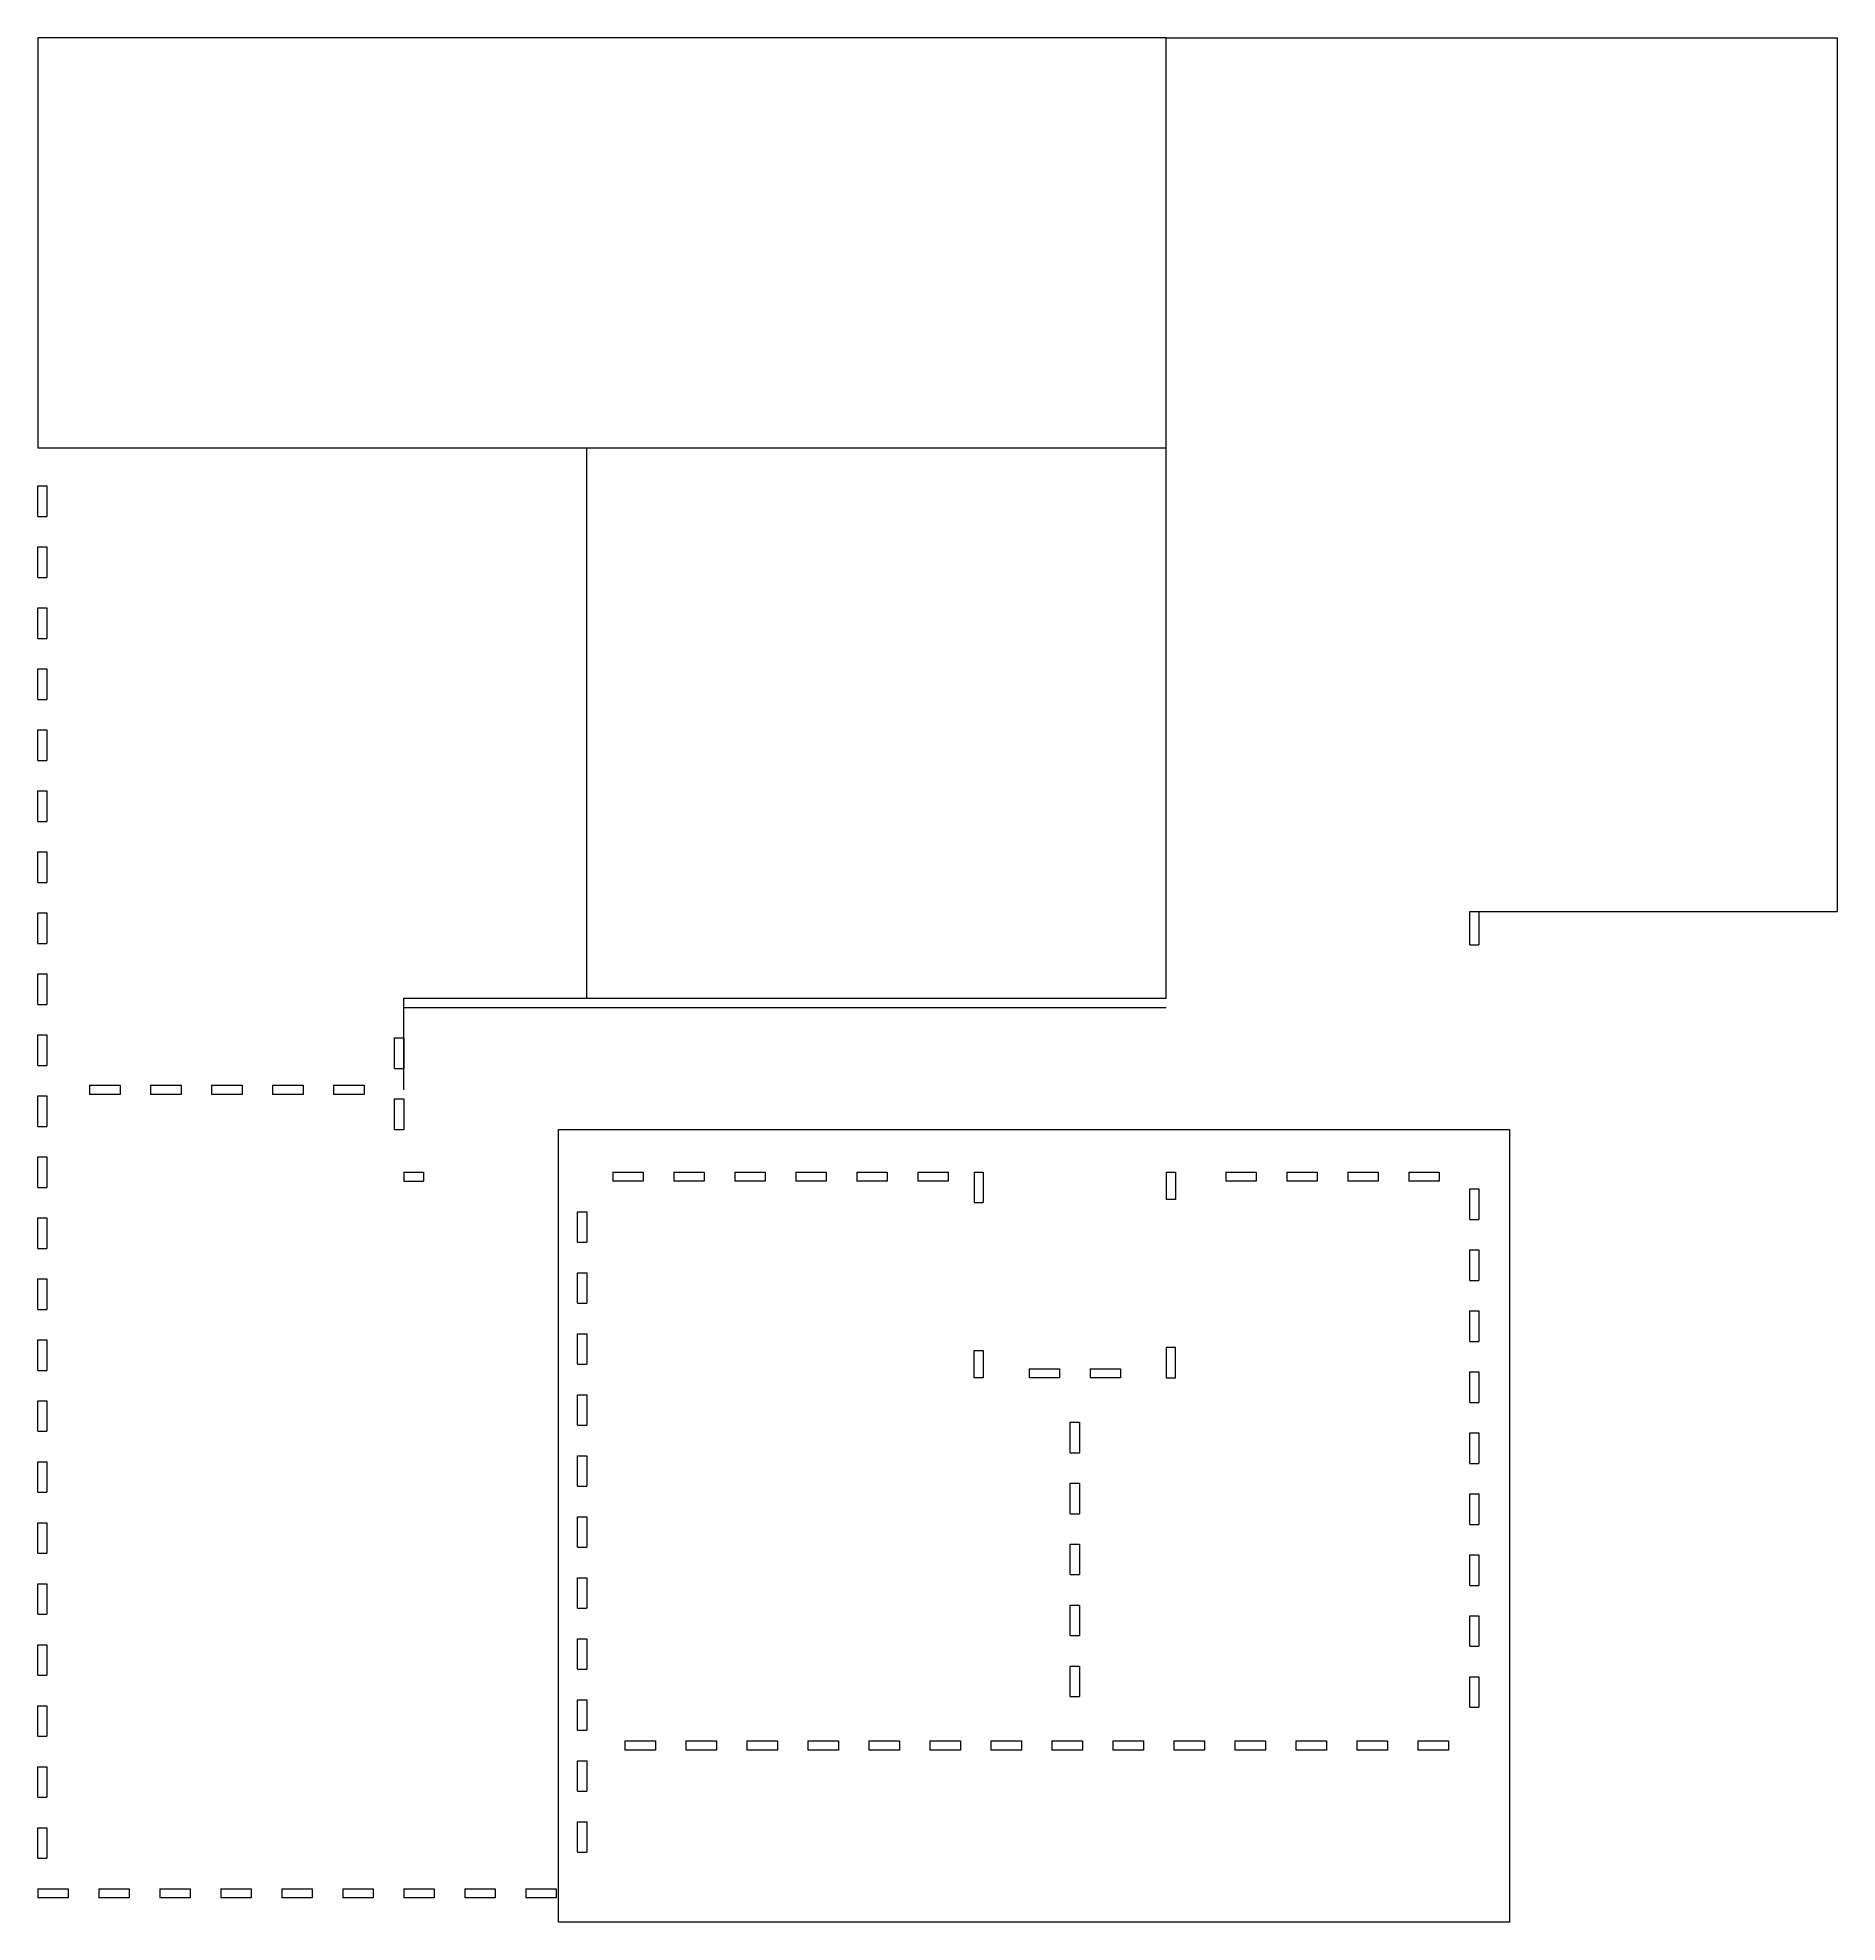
# Model space of a CAD drawing. Header units: millimetres. Extents: x -15307 to -8200, y 7864 to 9694.
# Drawn here: x -12187 to -11597, y 8392 to 9010 of the extents above; entities that cross this region are included whole.
import ezdxf

# ---------------------------------------------------------------- set-up
doc = ezdxf.new("R2010")
doc.units = ezdxf.units.MM
doc.layers.add('A-DETL-THIN', color=151, linetype='Continuous', lineweight=9)

msp = doc.modelspace()

# ---------------------------------------------------------------- linework, layer by layer
at = {"layer": 'A-DETL-THIN'}
for p, q in [((-11817.26, 9009.97), (-12187.26, 9009.97)), ((-12187.26, 9009.97), (-12187.26, 8875.47)), ((-11817.26, 8694.97), (-11817.26, 9009.97)), ((-11817.26, 9009.97), (-11597.26, 9009.97)), ((-11597.26, 9009.97), (-11597.26, 8723.47)), ((-12187.26, 8875.47), (-11817.26, 8875.47)), ((-12007.26, 8694.97), (-12007.26, 8875.47)), ((-12187.26, 8862.97), (-12184.26, 8862.97)), ((-12187.26, 8852.97), (-12187.26, 8862.97)), ((-12184.26, 8862.97), (-12184.26, 8852.97)), ((-12187.26, 8852.97), (-12184.26, 8852.97)), ((-12187.26, 8842.97), (-12184.26, 8842.97)), ((-12187.26, 8832.97), (-12187.26, 8842.97)), ((-12184.26, 8842.97), (-12184.26, 8832.97)), ((-12187.26, 8832.97), (-12184.26, 8832.97)), ((-12187.26, 8822.97), (-12184.26, 8822.97)), ((-12187.26, 8812.97), (-12187.26, 8822.97)), ((-12184.26, 8822.97), (-12184.26, 8812.97)), ((-12187.26, 8812.97), (-12184.26, 8812.97)), ((-12187.26, 8802.97), (-12184.26, 8802.97)), ((-12187.26, 8792.97), (-12187.26, 8802.97)), ((-12184.26, 8802.97), (-12184.26, 8792.97)), ((-12187.26, 8792.97), (-12184.26, 8792.97)), ((-12187.26, 8782.97), (-12184.26, 8782.97)), ((-12187.26, 8772.97), (-12187.26, 8782.97)), ((-12184.26, 8782.97), (-12184.26, 8772.97)), ((-12187.26, 8772.97), (-12184.26, 8772.97)), ((-12187.26, 8762.97), (-12184.26, 8762.97)), ((-12187.26, 8752.97), (-12187.26, 8762.97)), ((-12184.26, 8762.97), (-12184.26, 8752.97)), ((-12187.26, 8752.97), (-12184.26, 8752.97)), ((-12187.26, 8742.97), (-12184.26, 8742.97)), ((-12187.26, 8732.97), (-12187.26, 8742.97)), ((-12184.26, 8742.97), (-12184.26, 8732.97)), ((-12187.26, 8732.97), (-12184.26, 8732.97)), ((-12187.26, 8722.97), (-12184.26, 8722.97)), ((-12187.26, 8712.97), (-12187.26, 8722.97)), ((-12184.26, 8722.97), (-12184.26, 8712.97)), ((-11717.76, 8723.47), (-11714.76, 8723.47)), ((-11717.76, 8712.47), (-11717.76, 8723.47)), ((-11714.76, 8723.47), (-11597.26, 8723.47)), ((-11714.76, 8723.47), (-11714.76, 8712.47)), ((-12187.26, 8712.97), (-12184.26, 8712.97)), ((-11717.76, 8712.47), (-11714.76, 8712.47)), ((-12187.26, 8702.97), (-12184.26, 8702.97)), ((-12187.26, 8692.97), (-12187.26, 8702.97)), ((-12184.26, 8702.97), (-12184.26, 8692.97)), ((-12187.26, 8692.97), (-12184.26, 8692.97)), ((-12067.26, 8664.97), (-12067.26, 8694.97)), ((-12067.26, 8694.97), (-11817.26, 8694.97)), ((-12067.26, 8691.97), (-11817.26, 8691.97)), ((-12187.26, 8682.97), (-12184.26, 8682.97)), ((-12187.26, 8672.97), (-12187.26, 8682.97)), ((-12184.26, 8682.97), (-12184.26, 8672.97)), ((-12070.26, 8681.97), (-12067.26, 8681.97)), ((-12070.26, 8671.97), (-12070.26, 8681.97)), ((-12067.26, 8681.97), (-12067.26, 8671.97)), ((-12187.26, 8672.97), (-12184.26, 8672.97)), ((-12070.26, 8671.97), (-12067.26, 8671.97)), ((-12170.26, 8666.47), (-12170.26, 8663.47)), ((-12170.26, 8666.47), (-12160.26, 8666.47)), ((-12160.26, 8666.47), (-12160.26, 8663.47)), ((-12150.26, 8666.47), (-12150.26, 8663.47)), ((-12150.26, 8666.47), (-12140.26, 8666.47)), ((-12140.26, 8666.47), (-12140.26, 8663.47)), ((-12130.26, 8666.47), (-12130.26, 8663.47)), ((-12130.26, 8666.47), (-12120.26, 8666.47)), ((-12120.26, 8666.47), (-12120.26, 8663.47)), ((-12110.26, 8666.47), (-12110.26, 8663.47)), ((-12110.26, 8666.47), (-12100.26, 8666.47)), ((-12100.26, 8666.47), (-12100.26, 8663.47)), ((-12090.26, 8666.47), (-12090.26, 8663.47)), ((-12090.26, 8666.47), (-12080.26, 8666.47)), ((-12080.26, 8666.47), (-12080.26, 8663.47)), ((-12187.26, 8662.97), (-12184.26, 8662.97)), ((-12187.26, 8652.97), (-12187.26, 8662.97)), ((-12184.26, 8662.97), (-12184.26, 8652.97)), ((-12160.26, 8663.47), (-12170.26, 8663.47)), ((-12140.26, 8663.47), (-12150.26, 8663.47)), ((-12120.26, 8663.47), (-12130.26, 8663.47)), ((-12100.26, 8663.47), (-12110.26, 8663.47)), ((-12080.26, 8663.47), (-12090.26, 8663.47)), ((-12070.26, 8661.97), (-12067.26, 8661.97)), ((-12070.26, 8651.97), (-12070.26, 8661.97)), ((-12067.26, 8661.97), (-12067.26, 8651.97)), ((-12187.26, 8652.97), (-12184.26, 8652.97)), ((-12070.26, 8651.97), (-12067.26, 8651.97)), ((-12016.49, 8651.97), (-11704.76, 8651.97)), ((-12016.49, 8391.97), (-12016.49, 8651.97)), ((-11704.76, 8651.97), (-11704.76, 8391.97)), ((-12187.26, 8642.97), (-12184.26, 8642.97)), ((-12187.26, 8632.97), (-12187.26, 8642.97)), ((-12184.26, 8642.97), (-12184.26, 8632.97)), ((-12067.26, 8637.97), (-12060.76, 8637.97)), ((-12067.26, 8637.97), (-12067.26, 8634.97)), ((-12067.26, 8634.97), (-12060.76, 8634.97)), ((-12060.76, 8637.97), (-12060.76, 8634.97)), ((-11998.76, 8637.97), (-11998.76, 8634.97)), ((-11998.76, 8637.97), (-11988.76, 8637.97)), ((-11988.76, 8634.97), (-11998.76, 8634.97)), ((-11988.76, 8637.97), (-11988.76, 8634.97)), ((-11978.76, 8637.97), (-11978.76, 8634.97)), ((-11978.76, 8637.97), (-11968.76, 8637.97)), ((-11968.76, 8634.97), (-11978.76, 8634.97)), ((-11968.76, 8637.97), (-11968.76, 8634.97)), ((-11958.76, 8637.97), (-11958.76, 8634.97)), ((-11958.76, 8637.97), (-11948.76, 8637.97)), ((-11948.76, 8634.97), (-11958.76, 8634.97)), ((-11948.76, 8637.97), (-11948.76, 8634.97)), ((-11938.76, 8637.97), (-11938.76, 8634.97)), ((-11938.76, 8637.97), (-11928.76, 8637.97)), ((-11928.76, 8634.97), (-11938.76, 8634.97)), ((-11928.76, 8637.97), (-11928.76, 8634.97)), ((-11918.76, 8637.97), (-11918.76, 8634.97)), ((-11918.76, 8637.97), (-11908.76, 8637.97)), ((-11908.76, 8634.97), (-11918.76, 8634.97)), ((-11908.76, 8637.97), (-11908.76, 8634.97)), ((-11898.76, 8637.97), (-11898.76, 8634.97)), ((-11898.76, 8637.97), (-11888.76, 8637.97)), ((-11888.76, 8634.97), (-11898.76, 8634.97)), ((-11888.76, 8637.97), (-11888.76, 8634.97)), ((-11880.26, 8637.97), (-11880.26, 8627.97)), ((-11880.26, 8637.97), (-11877.26, 8637.97)), ((-11877.26, 8637.97), (-11877.26, 8627.97)), ((-11817.26, 8637.97), (-11817.26, 8628.97)), ((-11817.26, 8637.97), (-11814.26, 8637.97)), ((-11814.26, 8637.97), (-11814.26, 8628.97)), ((-11797.76, 8637.97), (-11797.76, 8634.97)), ((-11797.76, 8637.97), (-11787.76, 8637.97)), ((-11787.76, 8634.97), (-11797.76, 8634.97)), ((-11787.76, 8637.97), (-11787.76, 8634.97)), ((-11777.76, 8637.97), (-11777.76, 8634.97)), ((-11777.76, 8637.97), (-11767.76, 8637.97)), ((-11767.76, 8634.97), (-11777.76, 8634.97)), ((-11767.76, 8637.97), (-11767.76, 8634.97)), ((-11757.76, 8637.97), (-11757.76, 8634.97)), ((-11757.76, 8637.97), (-11747.76, 8637.97)), ((-11747.76, 8634.97), (-11757.76, 8634.97)), ((-11747.76, 8637.97), (-11747.76, 8634.97)), ((-11737.76, 8637.97), (-11737.76, 8634.97)), ((-11737.76, 8637.97), (-11727.76, 8637.97)), ((-11727.76, 8634.97), (-11737.76, 8634.97)), ((-11727.76, 8637.97), (-11727.76, 8634.97)), ((-12187.26, 8632.97), (-12184.26, 8632.97)), ((-11880.26, 8627.97), (-11877.26, 8627.97)), ((-11814.26, 8628.97), (-11817.26, 8628.97)), ((-11717.76, 8632.47), (-11714.76, 8632.47)), ((-11717.76, 8622.47), (-11717.76, 8632.47)), ((-11714.76, 8632.47), (-11714.76, 8622.47)), ((-12187.26, 8622.97), (-12184.26, 8622.97)), ((-12187.26, 8612.97), (-12187.26, 8622.97)), ((-12184.26, 8622.97), (-12184.26, 8612.97)), ((-12010.26, 8624.97), (-12007.26, 8624.97)), ((-12010.26, 8614.97), (-12010.26, 8624.97)), ((-12007.26, 8624.97), (-12007.26, 8614.97)), ((-11717.76, 8622.47), (-11714.76, 8622.47)), ((-12010.26, 8614.97), (-12007.26, 8614.97)), ((-12187.26, 8612.97), (-12184.26, 8612.97)), ((-11717.76, 8612.47), (-11714.76, 8612.47)), ((-11717.76, 8602.47), (-11717.76, 8612.47)), ((-11714.76, 8612.47), (-11714.76, 8602.47)), ((-12187.26, 8602.97), (-12184.26, 8602.97)), ((-12187.26, 8592.97), (-12187.26, 8602.97)), ((-12184.26, 8602.97), (-12184.26, 8592.97)), ((-12010.26, 8604.97), (-12007.26, 8604.97)), ((-12010.26, 8594.97), (-12010.26, 8604.97)), ((-12007.26, 8604.97), (-12007.26, 8594.97)), ((-11717.76, 8602.47), (-11714.76, 8602.47)), ((-12187.26, 8592.97), (-12184.26, 8592.97)), ((-12010.26, 8594.97), (-12007.26, 8594.97)), ((-11717.76, 8592.47), (-11714.76, 8592.47)), ((-11717.76, 8582.47), (-11717.76, 8592.47)), ((-11714.76, 8592.47), (-11714.76, 8582.47)), ((-12010.26, 8584.97), (-12007.26, 8584.97)), ((-12010.26, 8574.97), (-12010.26, 8584.97)), ((-12007.26, 8584.97), (-12007.26, 8574.97)), ((-12187.26, 8582.97), (-12184.26, 8582.97)), ((-12187.26, 8572.97), (-12187.26, 8582.97)), ((-12184.26, 8582.97), (-12184.26, 8572.97)), ((-11880.26, 8570.47), (-11880.26, 8579.47)), ((-11880.26, 8579.47), (-11877.26, 8579.47)), ((-11877.26, 8579.47), (-11877.26, 8570.47)), ((-11814.26, 8580.47), (-11817.26, 8580.47)), ((-11817.26, 8580.47), (-11817.26, 8570.47)), ((-11814.26, 8570.47), (-11814.26, 8580.47)), ((-11717.76, 8582.47), (-11714.76, 8582.47)), ((-12187.26, 8572.97), (-12184.26, 8572.97)), ((-12010.26, 8574.97), (-12007.26, 8574.97)), ((-11862.26, 8573.47), (-11862.26, 8570.47)), ((-11862.26, 8573.47), (-11852.26, 8573.47)), ((-11852.26, 8573.47), (-11852.26, 8570.47)), ((-11842.26, 8573.47), (-11842.26, 8570.47)), ((-11842.26, 8573.47), (-11832.26, 8573.47)), ((-11832.26, 8573.47), (-11832.26, 8570.47)), ((-11717.76, 8572.47), (-11714.76, 8572.47)), ((-11717.76, 8562.47), (-11717.76, 8572.47)), ((-11714.76, 8572.47), (-11714.76, 8562.47)), ((-11877.26, 8570.47), (-11880.26, 8570.47)), ((-11852.26, 8570.47), (-11862.26, 8570.47)), ((-11832.26, 8570.47), (-11842.26, 8570.47)), ((-11817.26, 8570.47), (-11814.26, 8570.47)), ((-12187.26, 8562.97), (-12184.26, 8562.97)), ((-12187.26, 8552.97), (-12187.26, 8562.97)), ((-12184.26, 8562.97), (-12184.26, 8552.97)), ((-12010.26, 8564.97), (-12007.26, 8564.97)), ((-12010.26, 8554.97), (-12010.26, 8564.97)), ((-12007.26, 8564.97), (-12007.26, 8554.97)), ((-11717.76, 8562.47), (-11714.76, 8562.47)), ((-12010.26, 8554.97), (-12007.26, 8554.97)), ((-11848.76, 8555.97), (-11845.76, 8555.97)), ((-11848.76, 8545.97), (-11848.76, 8555.97)), ((-11845.76, 8555.97), (-11845.76, 8545.97)), ((-12187.26, 8552.97), (-12184.26, 8552.97)), ((-11717.76, 8552.47), (-11714.76, 8552.47)), ((-11717.76, 8542.47), (-11717.76, 8552.47)), ((-11714.76, 8552.47), (-11714.76, 8542.47)), ((-12187.26, 8542.97), (-12184.26, 8542.97)), ((-12187.26, 8532.97), (-12187.26, 8542.97)), ((-12184.26, 8542.97), (-12184.26, 8532.97)), ((-12010.26, 8544.97), (-12007.26, 8544.97)), ((-12010.26, 8534.97), (-12010.26, 8544.97)), ((-12007.26, 8544.97), (-12007.26, 8534.97)), ((-11848.76, 8545.97), (-11845.76, 8545.97)), ((-11717.76, 8542.47), (-11714.76, 8542.47)), ((-12010.26, 8534.97), (-12007.26, 8534.97)), ((-11848.76, 8535.97), (-11845.76, 8535.97)), ((-11848.76, 8525.97), (-11848.76, 8535.97)), ((-11845.76, 8535.97), (-11845.76, 8525.97)), ((-12187.26, 8532.97), (-12184.26, 8532.97)), ((-11717.76, 8532.47), (-11714.76, 8532.47)), ((-11717.76, 8522.47), (-11717.76, 8532.47)), ((-11714.76, 8532.47), (-11714.76, 8522.47)), ((-12187.26, 8522.97), (-12184.26, 8522.97)), ((-12187.26, 8512.97), (-12187.26, 8522.97)), ((-12184.26, 8522.97), (-12184.26, 8512.97)), ((-12010.26, 8524.97), (-12007.26, 8524.97)), ((-12010.26, 8514.97), (-12010.26, 8524.97)), ((-12007.26, 8524.97), (-12007.26, 8514.97)), ((-11848.76, 8525.97), (-11845.76, 8525.97)), ((-11717.76, 8522.47), (-11714.76, 8522.47)), ((-12187.26, 8512.97), (-12184.26, 8512.97)), ((-12010.26, 8514.97), (-12007.26, 8514.97)), ((-11848.76, 8515.97), (-11845.76, 8515.97)), ((-11848.76, 8505.97), (-11848.76, 8515.97)), ((-11845.76, 8515.97), (-11845.76, 8505.97)), ((-11717.76, 8512.47), (-11714.76, 8512.47)), ((-11717.76, 8502.47), (-11717.76, 8512.47)), ((-11714.76, 8512.47), (-11714.76, 8502.47)), ((-12010.26, 8504.97), (-12007.26, 8504.97)), ((-12010.26, 8494.97), (-12010.26, 8504.97)), ((-12007.26, 8504.97), (-12007.26, 8494.97)), ((-11848.76, 8505.97), (-11845.76, 8505.97)), ((-12187.26, 8502.97), (-12184.26, 8502.97)), ((-12187.26, 8492.97), (-12187.26, 8502.97)), ((-12184.26, 8502.97), (-12184.26, 8492.97)), ((-11717.76, 8502.47), (-11714.76, 8502.47)), ((-12187.26, 8492.97), (-12184.26, 8492.97)), ((-12010.26, 8494.97), (-12007.26, 8494.97)), ((-11848.76, 8495.97), (-11845.76, 8495.97)), ((-11848.76, 8485.97), (-11848.76, 8495.97)), ((-11845.76, 8495.97), (-11845.76, 8485.97)), ((-11717.76, 8492.47), (-11714.76, 8492.47)), ((-11717.76, 8482.47), (-11717.76, 8492.47)), ((-11714.76, 8492.47), (-11714.76, 8482.47)), ((-11848.76, 8485.97), (-11845.76, 8485.97)), ((-12187.26, 8482.97), (-12184.26, 8482.97)), ((-12187.26, 8472.97), (-12187.26, 8482.97)), ((-12184.26, 8482.97), (-12184.26, 8472.97)), ((-12010.26, 8484.97), (-12007.26, 8484.97)), ((-12010.26, 8474.97), (-12010.26, 8484.97)), ((-12007.26, 8484.97), (-12007.26, 8474.97)), ((-11717.76, 8482.47), (-11714.76, 8482.47)), ((-12187.26, 8472.97), (-12184.26, 8472.97)), ((-12010.26, 8474.97), (-12007.26, 8474.97)), ((-11848.76, 8475.97), (-11845.76, 8475.97)), ((-11848.76, 8465.97), (-11848.76, 8475.97)), ((-11845.76, 8475.97), (-11845.76, 8465.97)), ((-11717.76, 8472.47), (-11714.76, 8472.47)), ((-11717.76, 8462.47), (-11717.76, 8472.47)), ((-11714.76, 8472.47), (-11714.76, 8462.47)), ((-12187.26, 8462.97), (-12184.26, 8462.97)), ((-12187.26, 8452.97), (-12187.26, 8462.97)), ((-12184.26, 8462.97), (-12184.26, 8452.97)), ((-12010.26, 8464.97), (-12007.26, 8464.97)), ((-12010.26, 8454.97), (-12010.26, 8464.97)), ((-12007.26, 8464.97), (-12007.26, 8454.97)), ((-11848.76, 8465.97), (-11845.76, 8465.97)), ((-11717.76, 8462.47), (-11714.76, 8462.47)), ((-12010.26, 8454.97), (-12007.26, 8454.97)), ((-12187.26, 8452.97), (-12184.26, 8452.97)), ((-11994.76, 8451.47), (-11994.76, 8448.47)), ((-11994.76, 8451.47), (-11984.76, 8451.47)), ((-11984.76, 8448.47), (-11994.76, 8448.47)), ((-11984.76, 8451.47), (-11984.76, 8448.47)), ((-11974.76, 8451.47), (-11974.76, 8448.47)), ((-11974.76, 8451.47), (-11964.76, 8451.47)), ((-11964.76, 8448.47), (-11974.76, 8448.47)), ((-11964.76, 8451.47), (-11964.76, 8448.47)), ((-11954.76, 8451.47), (-11954.76, 8448.47)), ((-11954.76, 8451.47), (-11944.76, 8451.47)), ((-11944.76, 8448.47), (-11954.76, 8448.47)), ((-11944.76, 8451.47), (-11944.76, 8448.47)), ((-11934.76, 8451.47), (-11934.76, 8448.47)), ((-11934.76, 8451.47), (-11924.76, 8451.47)), ((-11924.76, 8448.47), (-11934.76, 8448.47)), ((-11924.76, 8451.47), (-11924.76, 8448.47)), ((-11914.76, 8451.47), (-11914.76, 8448.47)), ((-11914.76, 8451.47), (-11904.76, 8451.47)), ((-11904.76, 8448.47), (-11914.76, 8448.47)), ((-11904.76, 8451.47), (-11904.76, 8448.47)), ((-11894.76, 8451.47), (-11894.76, 8448.47)), ((-11894.76, 8451.47), (-11884.76, 8451.47)), ((-11884.76, 8448.47), (-11894.76, 8448.47)), ((-11884.76, 8451.47), (-11884.76, 8448.47)), ((-11874.76, 8451.47), (-11874.76, 8448.47)), ((-11874.76, 8451.47), (-11864.76, 8451.47)), ((-11864.76, 8448.47), (-11874.76, 8448.47)), ((-11864.76, 8451.47), (-11864.76, 8448.47)), ((-11854.76, 8451.47), (-11854.76, 8448.47)), ((-11854.76, 8451.47), (-11844.76, 8451.47)), ((-11844.76, 8448.47), (-11854.76, 8448.47)), ((-11844.76, 8451.47), (-11844.76, 8448.47)), ((-11834.76, 8451.47), (-11834.76, 8448.47)), ((-11834.76, 8451.47), (-11824.76, 8451.47)), ((-11824.76, 8448.47), (-11834.76, 8448.47)), ((-11824.76, 8451.47), (-11824.76, 8448.47)), ((-11814.76, 8451.47), (-11814.76, 8448.47)), ((-11814.76, 8451.47), (-11804.76, 8451.47)), ((-11804.76, 8448.47), (-11814.76, 8448.47)), ((-11804.76, 8451.47), (-11804.76, 8448.47)), ((-11794.76, 8451.47), (-11794.76, 8448.47)), ((-11794.76, 8451.47), (-11784.76, 8451.47)), ((-11784.76, 8448.47), (-11794.76, 8448.47)), ((-11784.76, 8451.47), (-11784.76, 8448.47)), ((-11774.76, 8451.47), (-11774.76, 8448.47)), ((-11774.76, 8451.47), (-11764.76, 8451.47)), ((-11764.76, 8448.47), (-11774.76, 8448.47)), ((-11764.76, 8451.47), (-11764.76, 8448.47)), ((-11754.76, 8451.47), (-11754.76, 8448.47)), ((-11754.76, 8451.47), (-11744.76, 8451.47)), ((-11744.76, 8448.47), (-11754.76, 8448.47)), ((-11744.76, 8451.47), (-11744.76, 8448.47)), ((-11734.76, 8451.47), (-11734.76, 8448.47)), ((-11734.76, 8451.47), (-11724.76, 8451.47)), ((-11724.76, 8448.47), (-11734.76, 8448.47)), ((-11724.76, 8451.47), (-11724.76, 8448.47)), ((-12187.26, 8442.97), (-12184.26, 8442.97)), ((-12187.26, 8432.97), (-12187.26, 8442.97)), ((-12184.26, 8442.97), (-12184.26, 8432.97)), ((-12010.26, 8444.97), (-12007.26, 8444.97)), ((-12010.26, 8434.97), (-12010.26, 8444.97)), ((-12007.26, 8444.97), (-12007.26, 8434.97)), ((-12187.26, 8432.97), (-12184.26, 8432.97)), ((-12010.26, 8434.97), (-12007.26, 8434.97)), ((-12010.26, 8424.97), (-12007.26, 8424.97)), ((-12010.26, 8414.97), (-12010.26, 8424.97)), ((-12007.26, 8424.97), (-12007.26, 8414.97)), ((-12187.26, 8422.97), (-12184.26, 8422.97)), ((-12187.26, 8412.97), (-12187.26, 8422.97)), ((-12184.26, 8422.97), (-12184.26, 8412.97)), ((-12187.26, 8412.97), (-12184.26, 8412.97)), ((-12010.26, 8414.97), (-12007.26, 8414.97)), ((-12187.26, 8402.97), (-12187.26, 8399.97)), ((-12187.26, 8402.97), (-12177.26, 8402.97)), ((-12177.26, 8399.97), (-12187.26, 8399.97)), ((-12177.26, 8402.97), (-12177.26, 8399.97)), ((-12167.26, 8402.97), (-12167.26, 8399.97)), ((-12167.26, 8402.97), (-12157.26, 8402.97)), ((-12157.26, 8399.97), (-12167.26, 8399.97)), ((-12157.26, 8402.97), (-12157.26, 8399.97)), ((-12147.26, 8402.97), (-12147.26, 8399.97)), ((-12147.26, 8402.97), (-12137.26, 8402.97)), ((-12137.26, 8399.97), (-12147.26, 8399.97)), ((-12137.26, 8402.97), (-12137.26, 8399.97)), ((-12127.26, 8402.97), (-12127.26, 8399.97)), ((-12127.26, 8402.97), (-12117.26, 8402.97)), ((-12117.26, 8399.97), (-12127.26, 8399.97)), ((-12117.26, 8402.97), (-12117.26, 8399.97)), ((-12107.26, 8402.97), (-12107.26, 8399.97)), ((-12107.26, 8402.97), (-12097.26, 8402.97)), ((-12097.26, 8399.97), (-12107.26, 8399.97)), ((-12097.26, 8402.97), (-12097.26, 8399.97)), ((-12087.26, 8402.97), (-12087.26, 8399.97)), ((-12087.26, 8402.97), (-12077.26, 8402.97)), ((-12077.26, 8399.97), (-12087.26, 8399.97)), ((-12077.26, 8402.97), (-12077.26, 8399.97)), ((-12067.26, 8402.97), (-12067.26, 8399.97)), ((-12067.26, 8402.97), (-12057.26, 8402.97)), ((-12057.26, 8399.97), (-12067.26, 8399.97)), ((-12057.26, 8402.97), (-12057.26, 8399.97)), ((-12047.26, 8402.97), (-12047.26, 8399.97)), ((-12047.26, 8402.97), (-12037.26, 8402.97)), ((-12037.26, 8399.97), (-12047.26, 8399.97)), ((-12037.26, 8402.97), (-12037.26, 8399.97)), ((-12027.26, 8402.97), (-12027.26, 8399.97)), ((-12027.26, 8402.97), (-12017.26, 8402.97)), ((-12017.26, 8399.97), (-12027.26, 8399.97)), ((-12017.26, 8402.97), (-12017.26, 8399.97)), ((-11704.76, 8391.97), (-12016.49, 8391.97))]:
    msp.add_line(p, q, dxfattribs=at)

doc.saveas('drawing.dxf')
